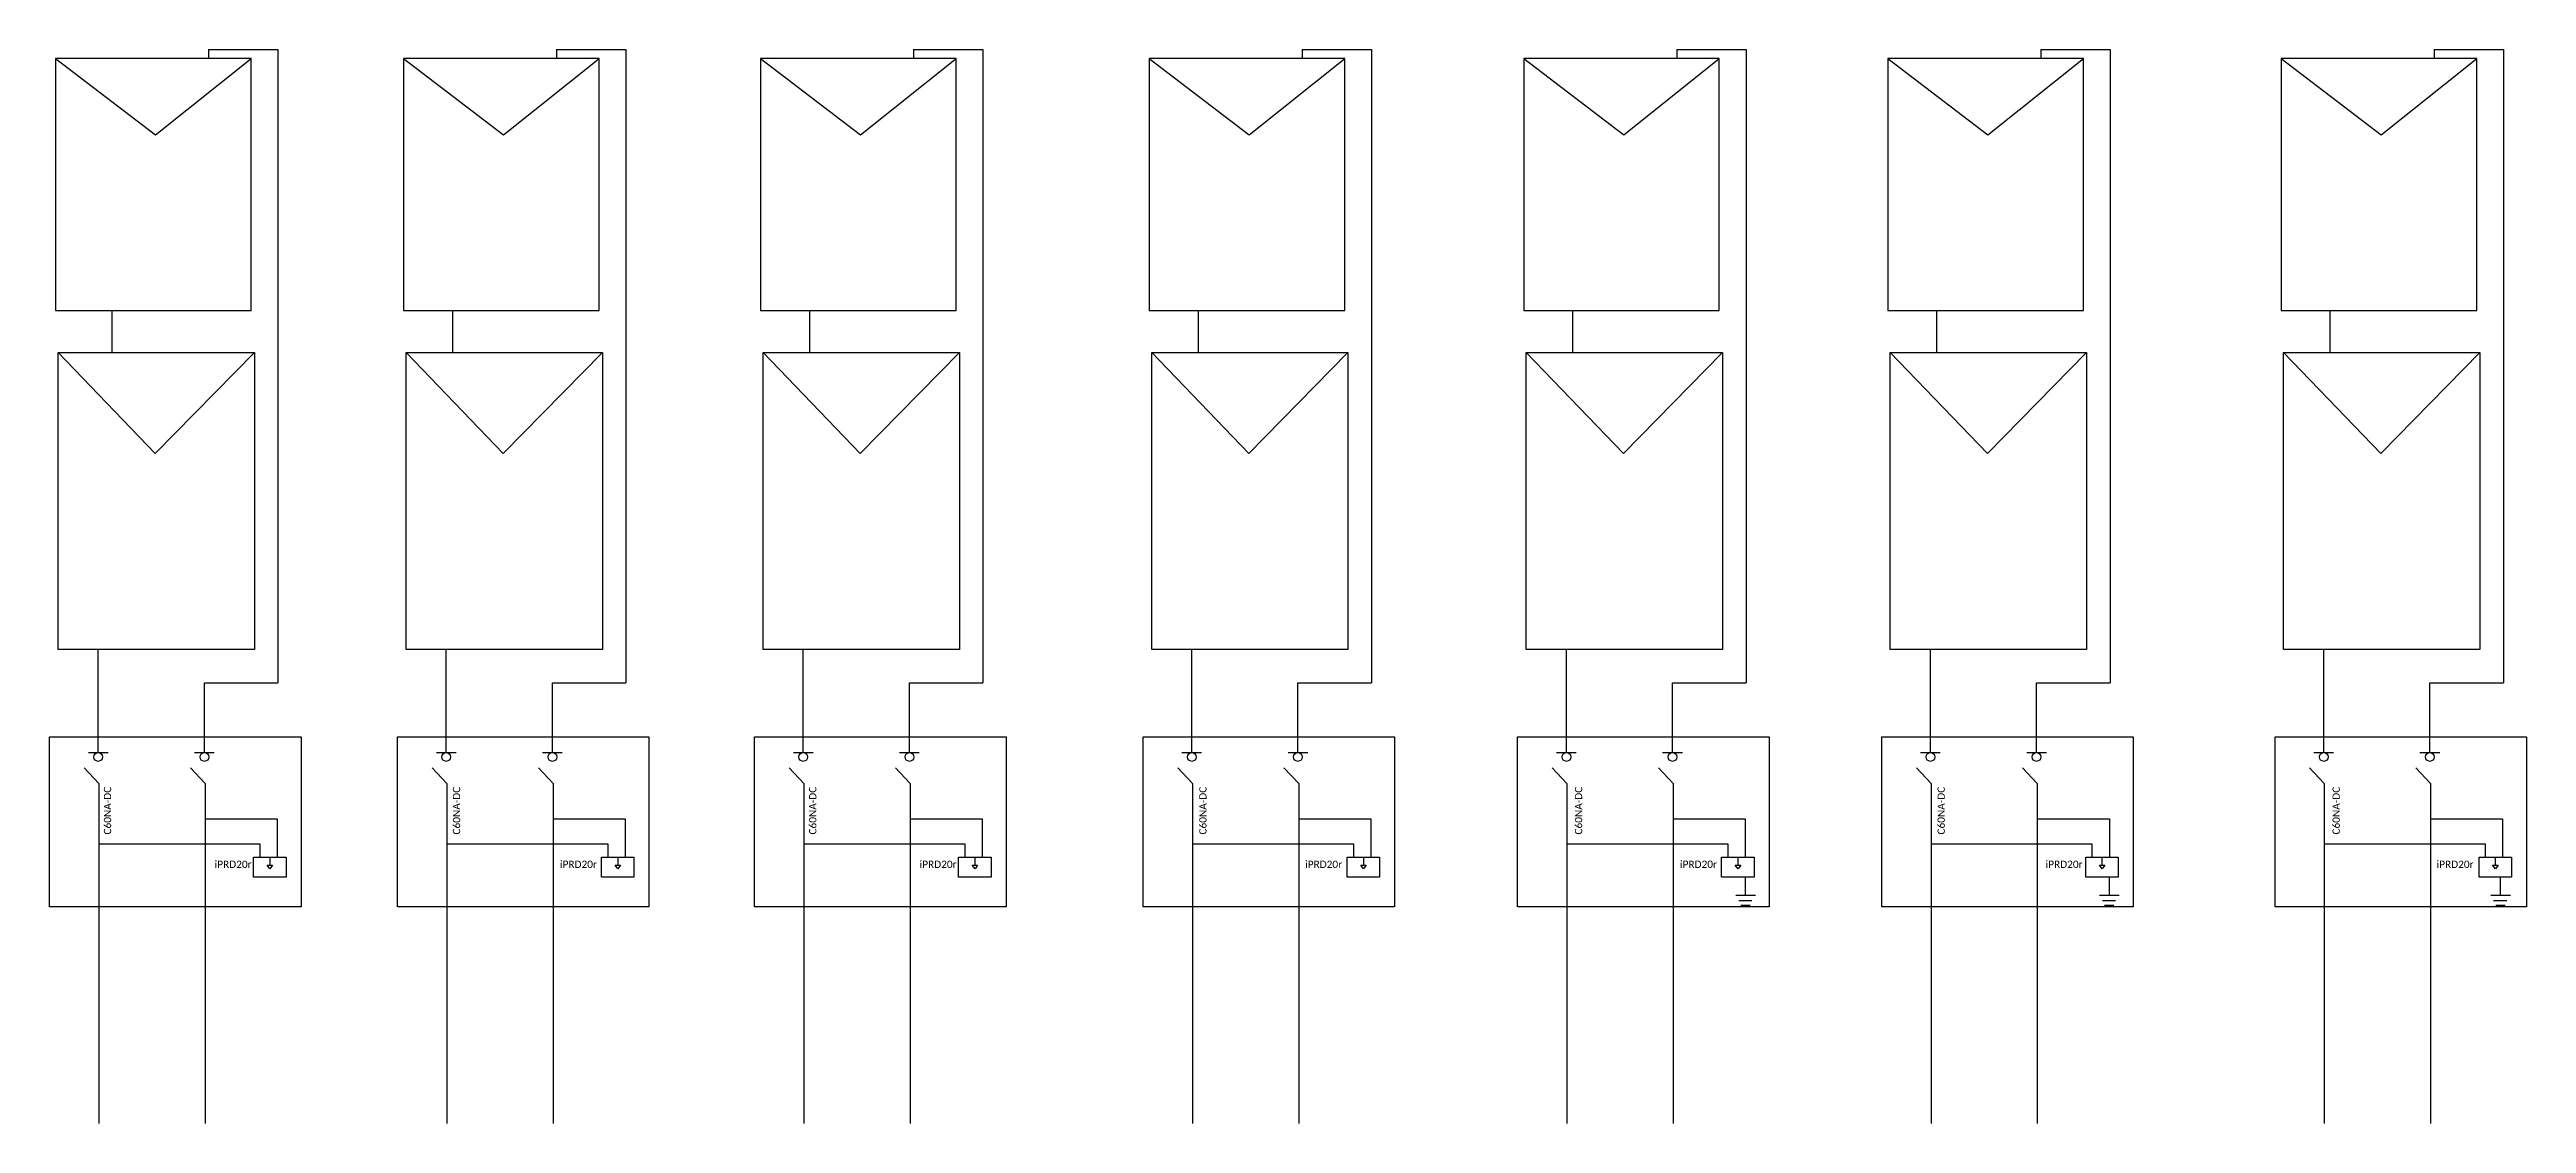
# Model space of a CAD drawing. Header units: inches. Extents: x 355 to 1848, y 183 to 399.
# Drawn here: x 1061.8 to 1124.4, y 349.5 to 376.6 of the extents above; entities that cross this region are included whole.
import ezdxf

# ---------------------------------------------------------------- set-up
doc = ezdxf.new("R2010")
doc.units = ezdxf.units.IN
doc.header["$MEASUREMENT"] = 0
doc.styles.get("Standard").update_dxf_attribs({"font": 'arial.ttf'})

msp = doc.modelspace()

# ---------------------------------------------------------------- texts
at = {"char_height": 0.2, "attachment_point": 1, "rotation": 90}
for insert in [(1063.212, 356.794), (1072.029, 356.794), (1081.028, 356.794), (1090.885, 356.794), (1100.376, 356.794), (1109.537, 356.794), (1119.516, 356.794)]:
    msp.add_mtext_dynamic_manual_height_columns('{\\fCalibri|b0|i0|c0|p34;\\H0.91667x;\\C5;C60NA-DC}', width=1.31569, gutter_width=1, heights=[0], dxfattribs=dict(at, insert=insert))
at = {"char_height": 0.2, "attachment_point": 1}
for insert in [(1066.01, 356.134), (1074.734, 356.134), (1083.82, 356.134), (1093.56, 356.134), (1103.031, 356.134), (1112.267, 356.134), (1122.145, 356.134)]:
    msp.add_mtext_dynamic_manual_height_columns('{\\fCalibri|b0|i0|c0|p34;\\H0.91667x;\\C3;iPRD20r}', width=0.98739, gutter_width=1, heights=[0], dxfattribs=dict(at, insert=insert))

# ---------------------------------------------------------------- linework, layer by layer
for p, q in [((1061.992, 376.407), (1064.518, 374.474)), ((1064.518, 374.474), (1066.934, 376.407)), ((1070.783, 376.407), (1073.309, 374.474)), ((1073.309, 374.474), (1075.725, 376.407)), ((1079.803, 376.407), (1082.33, 374.474)), ((1082.33, 374.474), (1084.745, 376.407)), ((1089.62, 376.407), (1092.146, 374.474)), ((1092.146, 374.474), (1094.562, 376.407)), ((1099.082, 376.407), (1101.609, 374.474)), ((1101.609, 374.474), (1104.024, 376.407)), ((1108.28, 376.407), (1110.806, 374.474)), ((1110.806, 374.474), (1113.222, 376.407)), ((1118.216, 376.407), (1120.742, 374.474)), ((1120.742, 374.474), (1123.158, 376.407)), ((1062.056, 368.974), (1064.511, 366.424)), ((1064.511, 366.424), (1067.015, 368.974)), ((1070.847, 368.974), (1073.302, 366.424)), ((1073.302, 366.424), (1075.806, 368.974)), ((1079.867, 368.974), (1082.322, 366.424)), ((1082.322, 366.424), (1084.826, 368.974)), ((1089.684, 368.974), (1092.139, 366.424)), ((1092.139, 366.424), (1094.643, 368.974)), ((1099.147, 368.974), (1101.601, 366.424)), ((1101.601, 366.424), (1104.105, 368.974)), ((1108.344, 368.974), (1110.799, 366.424)), ((1110.799, 366.424), (1113.303, 368.974)), ((1118.28, 368.974), (1120.735, 366.424)), ((1120.735, 366.424), (1123.239, 368.974)), ((1062.821, 358.864), (1063.069, 358.864)), ((1063.069, 358.864), (1063.318, 358.864)), ((1065.502, 358.864), (1065.751, 358.864)), ((1065.751, 358.864), (1066, 358.864)), ((1071.612, 358.864), (1071.86, 358.864)), ((1071.86, 358.864), (1072.109, 358.864)), ((1074.293, 358.864), (1074.542, 358.864)), ((1074.542, 358.864), (1074.791, 358.864)), ((1080.632, 358.864), (1080.881, 358.864)), ((1080.881, 358.864), (1081.13, 358.864)), ((1083.313, 358.864), (1083.562, 358.864)), ((1083.562, 358.864), (1083.811, 358.864)), ((1090.448, 358.864), (1090.697, 358.864)), ((1090.697, 358.864), (1090.946, 358.864)), ((1093.13, 358.864), (1093.379, 358.864)), ((1093.379, 358.864), (1093.627, 358.864)), ((1099.911, 358.864), (1100.16, 358.864)), ((1100.16, 358.864), (1100.409, 358.864)), ((1102.592, 358.864), (1102.841, 358.864)), ((1102.841, 358.864), (1103.09, 358.864)), ((1109.108, 358.864), (1109.357, 358.864)), ((1109.357, 358.864), (1109.606, 358.864)), ((1111.79, 358.864), (1112.039, 358.864)), ((1112.039, 358.864), (1112.287, 358.864)), ((1119.045, 358.864), (1119.293, 358.864)), ((1119.293, 358.864), (1119.542, 358.864)), ((1121.726, 358.864), (1121.975, 358.864)), ((1121.975, 358.864), (1122.223, 358.864)), ((1067.403, 356.225), (1067.403, 356.023)), ((1076.194, 356.225), (1076.194, 356.023)), ((1085.214, 356.225), (1085.214, 356.023)), ((1095.031, 356.225), (1095.031, 356.023)), ((1104.493, 356.225), (1104.493, 356.023)), ((1113.691, 356.225), (1113.691, 356.023)), ((1123.627, 356.225), (1123.627, 356.023)), ((1067.337, 356.023), (1067.474, 356.023)), ((1067.408, 355.93), (1067.337, 356.023)), ((1067.474, 356.023), (1067.408, 355.93)), ((1076.128, 356.023), (1076.265, 356.023)), ((1076.199, 355.93), (1076.128, 356.023)), ((1076.265, 356.023), (1076.199, 355.93)), ((1085.149, 356.023), (1085.285, 356.023)), ((1085.22, 355.93), (1085.149, 356.023)), ((1085.285, 356.023), (1085.22, 355.93)), ((1094.965, 356.023), (1095.102, 356.023)), ((1095.036, 355.93), (1094.965, 356.023)), ((1095.102, 356.023), (1095.036, 355.93)), ((1104.428, 356.023), (1104.564, 356.023)), ((1104.499, 355.93), (1104.428, 356.023)), ((1104.564, 356.023), (1104.499, 355.93)), ((1104.689, 355.259), (1104.689, 355.717)), ((1113.625, 356.023), (1113.762, 356.023)), ((1113.696, 355.93), (1113.625, 356.023)), ((1113.762, 356.023), (1113.696, 355.93)), ((1113.878, 355.259), (1113.878, 355.717)), ((1123.561, 356.023), (1123.698, 356.023)), ((1123.632, 355.93), (1123.561, 356.023)), ((1123.698, 356.023), (1123.632, 355.93)), ((1123.762, 355.259), (1123.762, 355.717)), ((1104.44, 355.259), (1104.689, 355.259)), ((1104.514, 355.129), (1104.846, 355.129)), ((1104.571, 355.012), (1104.805, 355.012)), ((1104.689, 355.259), (1104.939, 355.259)), ((1113.628, 355.259), (1113.878, 355.259)), ((1113.702, 355.129), (1114.035, 355.129)), ((1113.759, 355.012), (1113.993, 355.012)), ((1113.878, 355.259), (1114.127, 355.259)), ((1123.513, 355.259), (1123.762, 355.259)), ((1123.587, 355.129), (1123.919, 355.129)), ((1123.644, 355.012), (1123.877, 355.012)), ((1123.762, 355.259), (1124.011, 355.259))]:
    msp.add_line(p, q)
at = {"color": 242, "true_color": 0xcd2027}
for p, q in [((1065.858, 376.63), (1065.858, 376.407)), ((1065.858, 376.63), (1067.609, 376.63)), ((1067.609, 376.63), (1067.609, 360.627)), ((1074.649, 376.63), (1074.649, 376.407)), ((1074.649, 376.63), (1076.4, 376.63)), ((1076.4, 376.63), (1076.4, 360.627)), ((1083.669, 376.63), (1083.669, 376.407)), ((1083.669, 376.63), (1085.42, 376.63)), ((1085.42, 376.63), (1085.42, 360.627)), ((1093.485, 376.63), (1093.485, 376.407)), ((1093.485, 376.63), (1095.237, 376.63)), ((1095.237, 376.63), (1095.237, 360.627)), ((1102.948, 376.63), (1102.948, 376.407)), ((1102.948, 376.63), (1104.699, 376.63)), ((1104.699, 376.63), (1104.699, 360.627)), ((1112.145, 376.63), (1112.145, 376.407)), ((1112.145, 376.63), (1113.897, 376.63)), ((1113.897, 376.63), (1113.897, 360.627)), ((1122.081, 376.63), (1122.081, 376.407)), ((1122.081, 376.63), (1123.833, 376.63)), ((1123.833, 376.63), (1123.833, 360.627)), ((1065.751, 358.864), (1065.751, 360.627)), ((1065.751, 360.627), (1067.609, 360.627)), ((1074.542, 358.864), (1074.542, 360.627)), ((1074.542, 360.627), (1076.4, 360.627)), ((1083.562, 358.864), (1083.562, 360.627)), ((1083.562, 360.627), (1085.42, 360.627)), ((1093.379, 358.864), (1093.379, 360.627)), ((1093.379, 360.627), (1095.237, 360.627)), ((1102.841, 358.864), (1102.841, 360.627)), ((1102.841, 360.627), (1104.699, 360.627)), ((1112.039, 358.864), (1112.039, 360.627)), ((1112.039, 360.627), (1113.897, 360.627)), ((1121.975, 358.864), (1121.975, 360.627)), ((1121.975, 360.627), (1123.833, 360.627)), ((1065.398, 358.484), (1065.769, 358.088)), ((1074.189, 358.484), (1074.56, 358.088)), ((1083.209, 358.484), (1083.58, 358.088)), ((1093.026, 358.484), (1093.397, 358.088)), ((1102.488, 358.484), (1102.859, 358.088)), ((1111.686, 358.484), (1112.056, 358.088)), ((1121.622, 358.484), (1121.993, 358.088))]:
    msp.add_line(p, q, dxfattribs=at)
at = {"color": 5}
for p, q in [((1063.423, 368.974), (1063.423, 370.034)), ((1072.027, 368.974), (1072.027, 370.034)), ((1081.047, 368.974), (1081.047, 370.034)), ((1090.863, 368.974), (1090.863, 370.034)), ((1100.326, 368.974), (1100.326, 370.034)), ((1109.523, 368.974), (1109.523, 370.034)), ((1119.46, 368.974), (1119.46, 370.034)), ((1062.714, 358.484), (1063.085, 358.088)), ((1071.505, 358.484), (1071.876, 358.088)), ((1080.525, 358.484), (1080.896, 358.088)), ((1090.342, 358.484), (1090.713, 358.088)), ((1099.804, 358.484), (1100.175, 358.088)), ((1063.085, 356.562), (1067.15, 356.562)), ((1067.15, 356.562), (1067.15, 356.225)), ((1071.876, 356.562), (1075.942, 356.562)), ((1075.942, 356.562), (1075.942, 356.225)), ((1080.896, 356.562), (1084.962, 356.562)), ((1084.962, 356.562), (1084.962, 356.225)), ((1090.713, 356.562), (1094.778, 356.562)), ((1094.778, 356.562), (1094.778, 356.225)), ((1100.175, 356.562), (1104.241, 356.562)), ((1104.241, 356.562), (1104.241, 356.225)), ((1109.372, 356.562), (1113.438, 356.562)), ((1113.438, 356.562), (1113.438, 356.225)), ((1119.309, 356.562), (1123.374, 356.562)), ((1123.374, 356.562), (1123.374, 356.225))]:
    msp.add_line(p, q, dxfattribs=at)
at = {"color": 177, "true_color": 0x293189}
for p, q in [((1063.069, 358.864), (1063.069, 361.471)), ((1071.86, 358.864), (1071.86, 361.471)), ((1080.881, 358.864), (1080.881, 361.471)), ((1090.697, 358.864), (1090.697, 361.471)), ((1100.16, 358.864), (1100.16, 361.471)), ((1109.357, 358.864), (1109.357, 361.471)), ((1119.293, 358.864), (1119.293, 361.471)), ((1063.085, 358.088), (1063.085, 349.494)), ((1071.876, 358.088), (1071.876, 349.494)), ((1080.896, 358.088), (1080.896, 349.494)), ((1090.713, 358.088), (1090.713, 349.494)), ((1100.175, 358.088), (1100.175, 349.494)), ((1109.002, 358.484), (1109.372, 358.088)), ((1109.372, 358.088), (1109.372, 349.494)), ((1118.938, 358.484), (1119.309, 358.088)), ((1119.309, 358.088), (1119.309, 349.494))]:
    msp.add_line(p, q, dxfattribs=at)
at = {"color": 244, "true_color": 0x991b1e}
for p, q in [((1065.769, 358.088), (1065.769, 349.494)), ((1074.56, 358.088), (1074.56, 349.494)), ((1083.58, 358.088), (1083.58, 349.494)), ((1093.397, 358.088), (1093.397, 349.494)), ((1102.859, 358.088), (1102.859, 349.494)), ((1112.056, 358.088), (1112.056, 349.494)), ((1121.993, 358.088), (1121.993, 349.494))]:
    msp.add_line(p, q, dxfattribs=at)
at = {"color": 1}
for p, q in [((1065.769, 357.195), (1067.59, 357.195)), ((1067.59, 357.195), (1067.59, 356.225)), ((1074.56, 357.195), (1076.381, 357.195)), ((1076.381, 357.195), (1076.381, 356.225)), ((1083.58, 357.195), (1085.402, 357.195)), ((1085.402, 357.195), (1085.402, 356.225)), ((1093.397, 357.195), (1095.218, 357.195)), ((1095.218, 357.195), (1095.218, 356.225)), ((1102.859, 357.195), (1104.681, 357.195)), ((1104.681, 357.195), (1104.681, 356.225)), ((1112.056, 357.195), (1113.878, 357.195)), ((1113.878, 357.195), (1113.878, 356.225)), ((1121.993, 357.195), (1123.814, 357.195)), ((1123.814, 357.195), (1123.814, 356.225))]:
    msp.add_line(p, q, dxfattribs=at)
for points in [[(1061.992, 370.034), (1066.934, 370.034), (1066.934, 376.407), (1061.992, 376.407)], [(1070.783, 370.034), (1075.725, 370.034), (1075.725, 376.407), (1070.783, 376.407)], [(1079.803, 370.034), (1084.745, 370.034), (1084.745, 376.407), (1079.803, 376.407)], [(1089.62, 370.034), (1094.562, 370.034), (1094.562, 376.407), (1089.62, 376.407)], [(1099.082, 370.034), (1104.024, 370.034), (1104.024, 376.407), (1099.082, 376.407)], [(1108.28, 370.034), (1113.222, 370.034), (1113.222, 376.407), (1108.28, 376.407)], [(1118.216, 370.034), (1123.158, 370.034), (1123.158, 376.407), (1118.216, 376.407)], [(1062.056, 368.974), (1067.015, 368.974), (1067.015, 361.471), (1062.056, 361.471)], [(1070.847, 368.974), (1075.806, 368.974), (1075.806, 361.471), (1070.847, 361.471)], [(1079.867, 368.974), (1084.826, 368.974), (1084.826, 361.471), (1079.867, 361.471)], [(1089.684, 368.974), (1094.643, 368.974), (1094.643, 361.471), (1089.684, 361.471)], [(1099.147, 368.974), (1104.105, 368.974), (1104.105, 361.471), (1099.147, 361.471)], [(1108.344, 368.974), (1113.303, 368.974), (1113.303, 361.471), (1108.344, 361.471)], [(1118.28, 368.974), (1123.239, 368.974), (1123.239, 361.471), (1118.28, 361.471)], [(1061.839, 359.267), (1068.192, 359.267), (1068.192, 354.969), (1061.839, 354.969)], [(1070.63, 359.267), (1076.983, 359.267), (1076.983, 354.969), (1070.63, 354.969)], [(1079.65, 359.267), (1086.003, 359.267), (1086.003, 354.969), (1079.65, 354.969)], [(1089.467, 359.267), (1095.82, 359.267), (1095.82, 354.969), (1089.467, 354.969)], [(1098.929, 359.267), (1105.282, 359.267), (1105.282, 354.969), (1098.929, 354.969)], [(1108.127, 359.267), (1114.479, 359.267), (1114.479, 354.969), (1108.127, 354.969)], [(1118.063, 359.267), (1124.416, 359.267), (1124.416, 354.969), (1118.063, 354.969)], [(1066.993, 356.225), (1067.813, 356.225), (1067.813, 355.717), (1066.993, 355.717)], [(1075.784, 356.225), (1076.604, 356.225), (1076.604, 355.717), (1075.784, 355.717)], [(1084.804, 356.225), (1085.625, 356.225), (1085.625, 355.717), (1084.804, 355.717)], [(1094.621, 356.225), (1095.441, 356.225), (1095.441, 355.717), (1094.621, 355.717)], [(1104.083, 356.225), (1104.904, 356.225), (1104.904, 355.717), (1104.083, 355.717)], [(1113.281, 356.225), (1114.101, 356.225), (1114.101, 355.717), (1113.281, 355.717)], [(1123.217, 356.225), (1124.037, 356.225), (1124.037, 355.717), (1123.217, 355.717)]]:
    msp.add_lwpolyline(points, close=True)
for centre in [(1063.069, 358.754), (1065.751, 358.754), (1071.86, 358.754), (1074.542, 358.754), (1080.881, 358.754), (1083.562, 358.754), (1090.697, 358.754), (1093.379, 358.754), (1100.16, 358.754), (1102.841, 358.754), (1109.357, 358.754), (1112.039, 358.754), (1119.293, 358.754), (1121.975, 358.754)]:
    msp.add_circle(centre, 0.11)

msp.set_redraw_order([(e.dxf.handle, doc.entitydb.next_handle()) for e in msp.query("TEXT MTEXT ATTDEF DIMENSION ARC_DIMENSION")])  # texts and dimensions are drawn at this point

doc.saveas('drawing.dxf')
